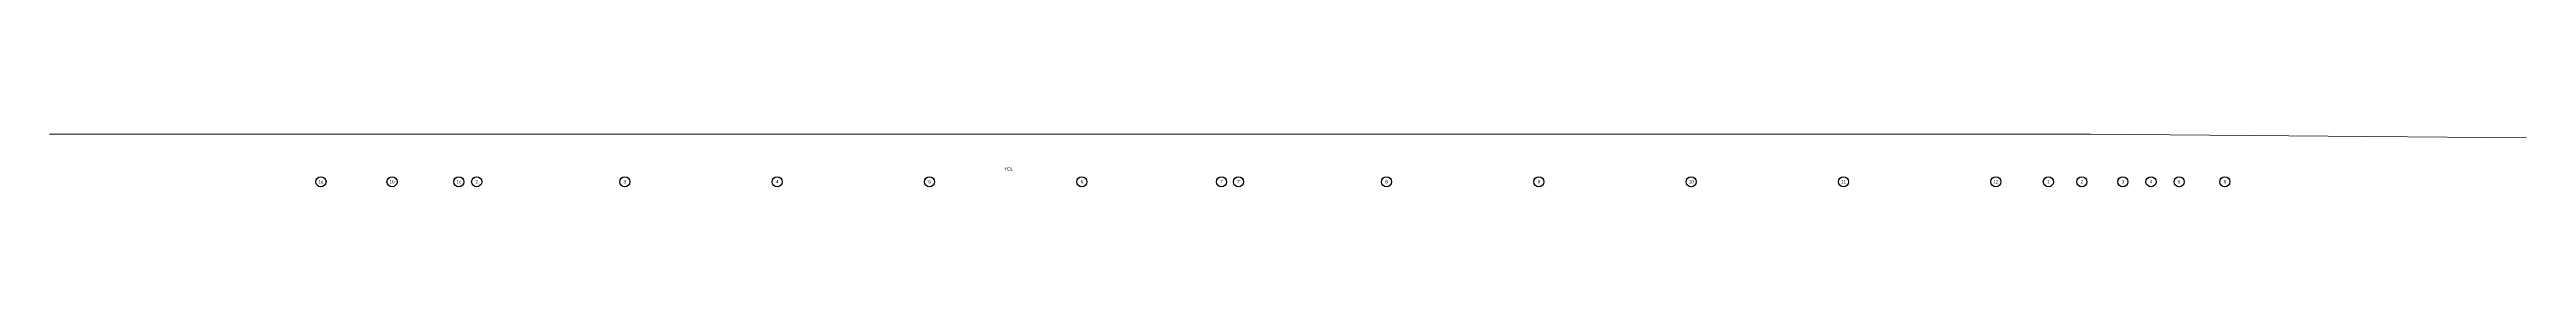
# Model space of a CAD drawing. Header units: centimetres. Extents: x 28733 to 98303, y -2883 to 8555.
# Drawn here: x 28733 to 43365, y 6545 to 6856 of the extents above; entities that cross this region are included whole.
import ezdxf
from ezdxf.enums import TextEntityAlignment as Align

# ---------------------------------------------------------------- set-up
doc = ezdxf.new("R2010")
doc.units = ezdxf.units.CM
doc.header["$LTSCALE"] = 100
doc.linetypes.add('DASHDOT2', pattern=[0.5, 0.25, -0.125, 0, -0.125])
for name, color, linetype in [('A-ANNO-GRID', 155, 'DASHDOT2'), ('A-ANNO-TEXT', 50, 'Continuous'), ('L-SITE-CURB', 33, 'Continuous')]:
    doc.layers.add(name, color=color, linetype=linetype)
doc.styles.add('Fields_100', font='act_simplex.shx', dxfattribs={"width": 0.8, "height": 20})
doc.styles.add('Fields_200', font='act_simplex.shx', dxfattribs={"width": 0.8, "height": 40})

msp = doc.modelspace()

# ---------------------------------------------------------------- linework, layer by layer
at = {"layer": 'A-ANNO-GRID', "linetype": 'Continuous', "ltscale": 10}
for centre in [(30336.24, 6574.8), (30756.24, 6574.8), (31151.24, 6574.8), (31256.24, 6574.8), (32131.24, 6574.8), (33031.24, 6574.8), (33931.24, 6574.8), (34831.24, 6574.8), (35656.24, 6574.8), (35756.24, 6574.8), (36631.24, 6574.8), (37531.24, 6574.8), (38431.24, 6574.8), (39331.24, 6574.8), (40231.24, 6574.8), (40541.24, 6574.8), (40738.74, 6574.8), (40981.24, 6574.8), (41147.49, 6574.8), (41313.74, 6574.8), (41583.74, 6574.8)]:
    msp.add_circle(centre, 30, dxfattribs=at)
at = {"layer": 'L-SITE-CURB', "lineweight": 0}
for p, q in [((28732.83, 6855.73), (40789.97, 6856.45)), ((40789.97, 6856.45), (43365.5, 6835.52))]:
    msp.add_line(p, q, dxfattribs=at)

# ---------------------------------------------------------------- texts
at = {"layer": 'A-ANNO-GRID', "color": 50, "style": 'Fields_100', "width": 0.8}
for s, p in [('1a', (30336.24, 6574.8)), ('1b', (30756.24, 6574.8)), ('1c', (31151.24, 6574.8)), ('2', (31256.24, 6574.8)), ('3', (32131.24, 6574.8)), ('4', (33031.24, 6574.8)), ('5', (33931.24, 6574.8)), ('6', (34831.24, 6574.8)), ('7', (35656.24, 6574.8)), ("7'", (35756.24, 6574.8)), ('8', (36631.24, 6574.8)), ('9', (37531.24, 6574.8)), ('10', (38431.24, 6574.8)), ('11', (39331.24, 6574.8)), ('12', (40231.24, 6574.8)), ('1', (40541.24, 6574.8)), ('2', (40738.74, 6574.8)), ('3', (40981.24, 6574.8)), ('4', (41147.49, 6574.8)), ('5', (41313.74, 6574.8)), ('6', (41583.74, 6574.8))]:
    msp.add_text(s, height=20, rotation=359.926666, dxfattribs=at).set_placement(p, align=Align.MIDDLE_CENTER)
at = {"layer": 'A-ANNO-TEXT', "insert": (34398.6, 6650.95), "char_height": 20, "attachment_point": 5, "style": 'Fields_200'}
msp.add_mtext_dynamic_manual_height_columns('YOL', width=290.9769, gutter_width=100, heights=[0], dxfattribs=at)

doc.saveas('drawing.dxf')
